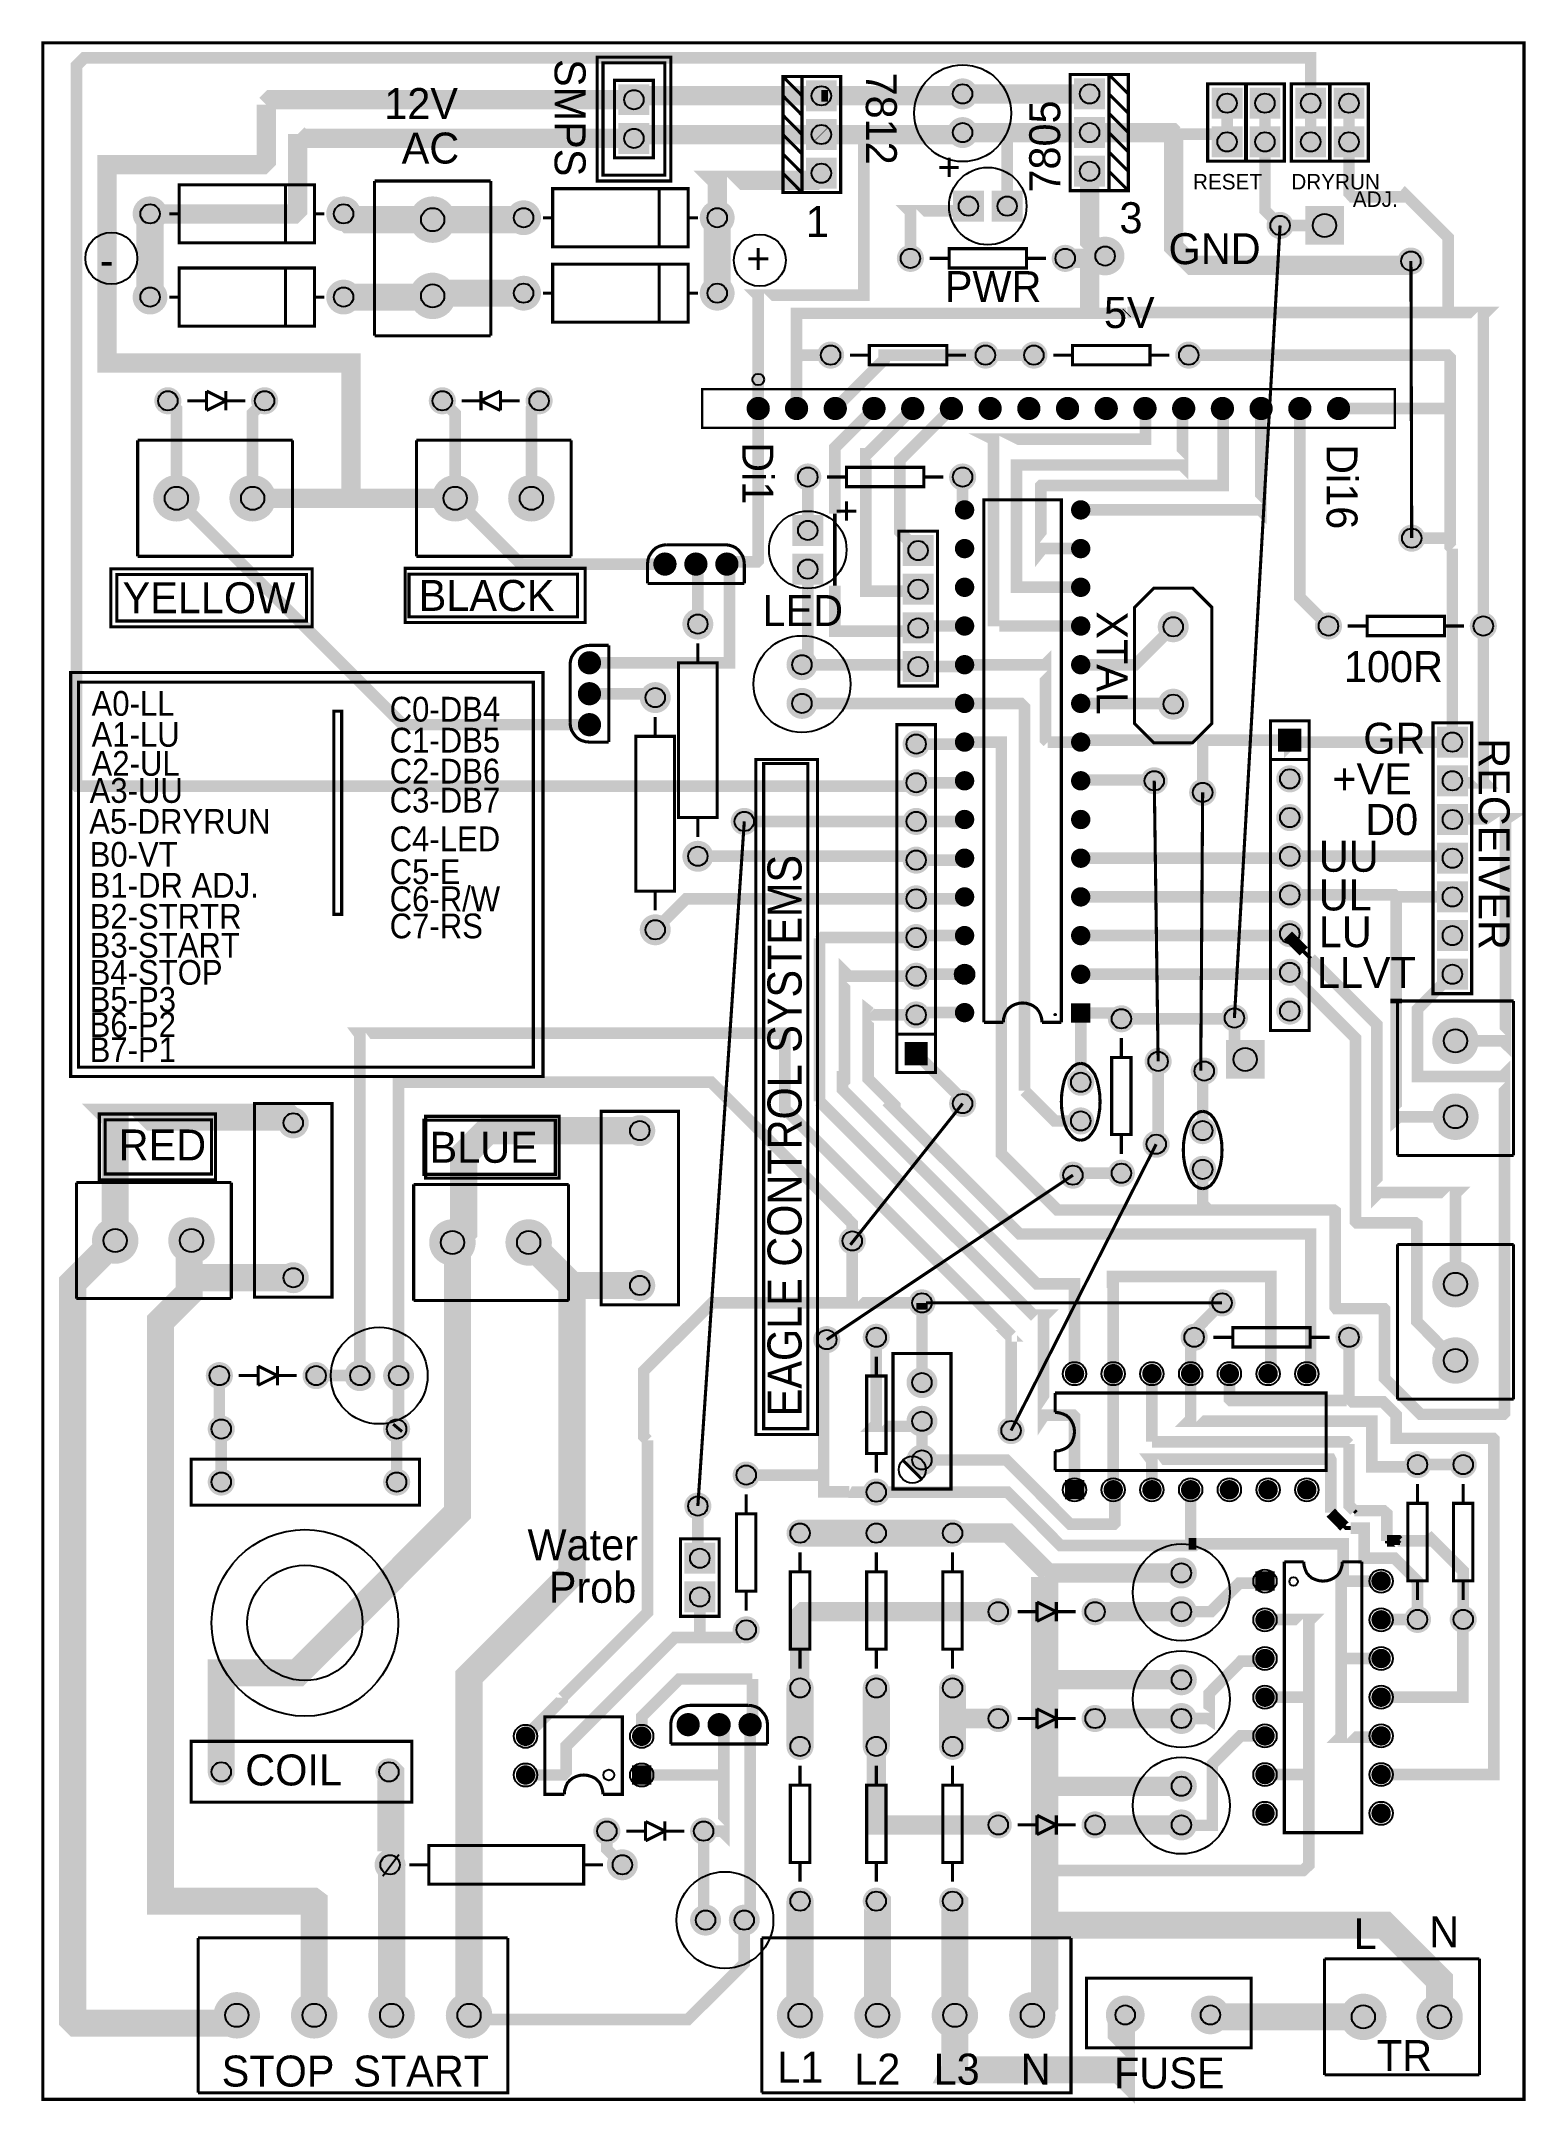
# Model space of a CAD drawing. Extents: x -1.92 to 1.92, y -2.67 to 2.66.
import ezdxf

# ---------------------------------------------------------------- set-up
doc = ezdxf.new("R2010")
doc.units = 0
doc.layers.get('0').update_dxf_attribs({"linetype": 'CONTINUOUS'})

msp = doc.modelspace()

# ---------------------------------------------------------------- texts
at = {"layer": '12632256'}
for s, rotation, p in [('SMPS', -90, (-0.591, 2.615)), ('7812', -90, (0.213, 2.58)), ('7805', 90, (0.715, 2.27)), ('Di1', -90, (-0.106, 1.625)), ('Di16', -90, (1.403, 1.62)), ('XTAL', -90, (0.809, 1.188)), ('RECEIVER', -90, (1.796, 0.86))]:
    msp.add_text(s, height=0.08, rotation=rotation, dxfattribs=at).set_placement(p)
for s, height, p in [('12V', 0.08, (-1.031, 2.46)), ('AC', 0.08, (-0.986, 2.345)), ('RESET', 0.04, (1.058, 2.278)), ('DRYRUN', 0.04, (1.312, 2.278)), ('3', 0.08, (0.868, 2.165)), ('ADJ.', 0.04, (1.471, 2.233)), ('1', 0.08, (0.058, 2.155)), ('GND', 0.08, (0.995, 2.085)), ('-', 0.08, (-1.766, 2.055)), ('+', 0.08, (-0.096, 2.06)), ('PWR', 0.08, (0.417, 1.987)), ('5V', 0.08, (0.828, 1.92)), ('YELLOW', 0.08, (-1.707, 1.183)), ('BLACK', 0.08, (-0.942, 1.189)), ('LED', 0.08, (-0.054, 1.15)), ('100R', 0.08, (1.448, 1.005)), ('GR', 0.08, (1.498, 0.82)), ('+VE', 0.08, (1.418, 0.715)), ('D0', 0.08, (1.503, 0.61)), ('UU', 0.08, (1.383, 0.515)), ('UL', 0.08, (1.383, 0.415)), ('LU', 0.08, (1.383, 0.32)), ('LLVT', 0.08, (1.378, 0.215)), ('RED', 0.08, (-1.717, -0.231)), ('BLUE', 0.08, (-0.914, -0.237)), ('Water', 0.08, (-0.661, -1.264)), ('Prob', 0.08, (-0.606, -1.374)), ('COIL', 0.08, (-1.39, -1.846)), ('N', 0.08, (1.668, -2.264)), ('L', 0.08, (1.473, -2.269)), ('TR', 0.08, (1.533, -2.584)), ('STOP', 0.08, (-1.451, -2.624)), ('START', 0.08, (-1.111, -2.624)), ('L1', 0.08, (-0.016, -2.614)), ('L2', 0.08, (0.183, -2.619)), ('L3', 0.08, (0.388, -2.619)), ('N', 0.08, (0.613, -2.619)), ('FUSE', 0.08, (0.854, -2.629))]:
    msp.add_text(s, height=height, dxfattribs=at).set_placement(p)
at = {"layer": '12632256', "width": 0.9375}
for s, p in [('A0-LL', (-1.787, 0.918)), ('C0-DB4', (-1.017, 0.903)), ('A1-LU', (-1.787, 0.838)), ('C1-DB5', (-1.017, 0.823)), ('A2-UL', (-1.787, 0.763)), ('C2-DB6', (-1.017, 0.743)), ('A3-UU', (-1.792, 0.693)), ('C3-DB7', (-1.017, 0.668)), ('A5-DRYRUN', (-1.793, 0.613)), ('B0-VT', (-1.792, 0.528)), ('C4-LED', (-1.017, 0.568)), ('C5-E', (-1.017, 0.483)), ('B1-DR ADJ.', (-1.792, 0.448)), ('C6-R/W', (-1.017, 0.413)), ('B2-STRTR', (-1.792, 0.368)), ('C7-RS', (-1.017, 0.343)), ('B3-START', (-1.792, 0.293)), ('B4-STOP', (-1.792, 0.223)), ('B5-P3', (-1.792, 0.153)), ('B6-P2', (-1.792, 0.088)), ('B7-P1', (-1.792, 0.023))]:
    msp.add_text(s, height=0.064, dxfattribs=at).set_placement(p)
at = {"layer": '12632256', "width": 0.909091}
msp.add_text('EAGLE CONTROL SYSTEMS', height=0.088, rotation=90, dxfattribs=at).set_placement((0.047, -0.892))

# ---------------------------------------------------------------- blocks, each defined once
blk = doc.blocks.new('EPAD')
at = {"const_width": 0.5}
blk.add_lwpolyline([(-0.25, 0, 1), (0.25, 0, 1)], format="xyb", close=True, dxfattribs=at)
blk = doc.blocks.new('RPAD')
blk.add_trace([(-0.5, -0.5), (-0.5, 0.5), (0.5, -0.5), (0.5, 0.5)])

# ---------------------------------------------------------------- linework, layer by layer
for points, const_width in [([(-1.913, -2.657), (1.913, -2.657), (1.913, 2.657), (-1.913, 2.657), (-1.913, -2.657)], 0.008), ([(1.362, 2.501), (1.362, 2.618), (-1.806, 2.618), (-1.826, 2.598), (-1.826, 0.739), (-1.824, 0.736), (0.334, 0.736), (0.343, 0.745)], 0.03), ([(-0.481, 2.3), (-0.291, 2.3), (-0.291, 2.62), (-0.481, 2.62), (-0.481, 2.3)], 0.008), ([(-0.466, 2.315), (-0.306, 2.315), (-0.306, 2.605), (-0.466, 2.605), (-0.466, 2.315)], 0.008), ([(-0.436, 2.36), (-0.336, 2.36), (-0.336, 2.56), (-0.436, 2.56), (-0.436, 2.36)], 0.008), ([(0.048, 2.27), (0.148, 2.27), (0.148, 2.57), (0.048, 2.57), (0.048, 2.27), (-0.001, 2.27), (-0.001, 2.57), (0.048, 2.57)], 0.008), ([(0.048, 2.52), (-0.001, 2.57)], 0.008), ([(0.741, 2.275), (0.841, 2.275), (0.841, 2.575), (0.741, 2.575), (0.741, 2.275)], 0.008), ([(0.841, 2.575), (0.891, 2.575), (0.891, 2.275), (0.841, 2.275)], 0.008), ([(0.841, 2.575), (0.891, 2.525)], 0.008), ([(-1.491, 2.342), (-1.346, 2.342), (-1.336, 2.352), (-1.336, 2.497)], 0.05), ([(0.098, 2.52), (-0.376, 2.52), (-0.386, 2.51), (-1.323, 2.51), (-1.336, 2.497)], 0.05), ([(0.048, 2.47), (-0.001, 2.52)], 0.008), ([(0.098, 2.52), (0.115, 2.52)], 0.03), ([(0.115, 2.52), (0.458, 2.52), (0.463, 2.525)], 0.05), ([(0.463, 2.525), (0.791, 2.525)], 0.05), ([(0.841, 2.525), (0.891, 2.475)], 0.008), ([(1.096, 2.351), (1.196, 2.351), (1.196, 2.551), (1.096, 2.551), (1.096, 2.351)], 0.008), ([(1.146, 2.501), (1.146, 2.401)], 0.03), ([(1.194, 2.351), (1.294, 2.351), (1.294, 2.551), (1.194, 2.551), (1.194, 2.351)], 0.008), ([(1.244, 2.501), (1.244, 2.401)], 0.03), ([(1.312, 2.351), (1.412, 2.351), (1.412, 2.551), (1.312, 2.551), (1.312, 2.351)], 0.008), ([(1.362, 2.501), (1.362, 2.401)], 0.03), ([(1.411, 2.351), (1.511, 2.351), (1.511, 2.551), (1.411, 2.551), (1.411, 2.351)], 0.008), ([(1.461, 2.501), (1.461, 2.401), (1.461, 2.269), (1.47, 2.259), (1.601, 2.259), (1.606, 2.265), (1.717, 2.154), (1.717, 1.96)], 0.03), ([(0.048, 2.42), (-0.001, 2.47)], 0.008), ([(0.841, 2.475), (0.891, 2.425)], 0.008), ([(-1.636, 2.215), (-1.264, 2.215), (-1.255, 2.224), (-1.255, 2.421)], 0.05), ([(0.098, 2.42), (-0.376, 2.42), (-0.386, 2.41), (-1.244, 2.41), (-1.255, 2.421)], 0.05), ([(-0.065, 1.712), (-0.065, 2.004), (-0.066, 2.005), (0.208, 2.005), (0.208, 2.413), (0.215, 2.42)], 0.03), ([(0.048, 2.37), (-0.001, 2.42)], 0.008), ([(0.097, 2.421), (0.098, 2.42)], 0.05), ([(0.098, 2.42), (0.215, 2.42), (0.458, 2.42), (0.463, 2.425)], 0.05), ([(0.463, 2.425), (0.57, 2.425)], 0.05), ([(0.57, 2.425), (0.791, 2.425)], 0.05), ([(0.578, 2.235), (0.578, 2.416), (0.57, 2.425)], 0.03), ([(0.791, 2.425), (1.004, 2.425), (1.008, 2.421)], 0.05), ([(0.841, 2.425), (0.891, 2.375)], 0.008), ([(1.008, 2.421), (1.008, 2.13), (1.056, 2.082), (1.61, 2.082), (1.621, 2.093)], 0.05), ([(1.008, 2.421), (1.126, 2.421), (1.146, 2.401)], 0.03), ([(1.244, 2.401), (1.244, 2.224), (1.283, 2.185)], 0.03), ([(-1.491, 2.342), (-1.747, 2.342), (-1.747, 1.83), (-1.117, 1.83), (-1.117, 1.48)], 0.05), ([(-0.171, 2.205), (-0.171, 2.301), (-0.172, 2.302), (0.081, 2.302), (0.098, 2.32)], 0.05), ([(0.048, 2.32), (-0.001, 2.37)], 0.008), ([(0.428, 2.36), (0.428, 2.31)], 0.008), ([(0.791, 2.325), (0.791, 2.145), (0.831, 2.106)], 0.05), ([(0.841, 2.375), (0.891, 2.325)], 0.008), ([(-1.561, 2.14), (-1.211, 2.14), (-1.211, 2.29), (-1.561, 2.29), (-1.561, 2.14)], 0.008), ([(-1.286, 2.29), (-1.286, 2.14)], 0.008), ([(-1.056, 2.3), (-0.756, 2.3)], 0.008), ([(-1.056, 2.3), (-1.056, 1.9)], 0.008), ([(-0.756, 2.3), (-0.756, 1.9)], 0.008), ([(0.048, 2.27), (-0.001, 2.32)], 0.008), ([(0.403, 2.335), (0.453, 2.335)], 0.008), ([(0.841, 2.325), (0.891, 2.275)], 0.008), ([(-1.636, 2.215), (-1.636, 2)], 0.07), ([(-0.906, 2.2), (-1.121, 2.2), (-1.136, 2.215)], 0.07), ([(-0.906, 2.2), (-0.676, 2.2), (-0.671, 2.205)], 0.07), ([(-0.596, 2.13), (-0.246, 2.13), (-0.246, 2.28), (-0.596, 2.28), (-0.596, 2.13)], 0.008), ([(-0.321, 2.28), (-0.321, 2.13)], 0.008), ([(-0.171, 2.205), (-0.171, 2.01)], 0.07), ([(0.328, 2.1), (0.328, 2.221), (0.326, 2.223), (0.466, 2.223), (0.478, 2.235)], 0.03), ([(-1.586, 2.215), (-1.561, 2.215)], 0.008), ([(-1.186, 2.215), (-1.211, 2.215)], 0.008), ([(-0.621, 2.205), (-0.596, 2.205)], 0.008), ([(-0.221, 2.205), (-0.246, 2.205)], 0.008), ([(1.283, 2.185), (1.165, 0.137)], 0.008), ([(1.283, 2.185), (1.398, 2.185), (1.398, 2.185)], 0.03), ([(-1.561, 1.925), (-1.211, 1.925), (-1.211, 2.075), (-1.561, 2.075), (-1.561, 1.925)], 0.008), ([(-1.286, 2.075), (-1.286, 1.925)], 0.008), ([(-0.596, 1.935), (-0.246, 1.935), (-0.246, 2.085), (-0.596, 2.085), (-0.596, 1.935)], 0.008), ([(-0.321, 2.085), (-0.321, 1.935)], 0.008), ([(0.378, 2.1), (0.428, 2.1)], 0.008), ([(0.428, 2.075), (0.628, 2.075), (0.628, 2.125), (0.428, 2.125), (0.428, 2.075)], 0.008), ([(0.628, 2.1), (0.678, 2.1)], 0.008), ([(0.728, 2.1), (0.783, 2.1), (0.825, 2.1), (0.831, 2.106)], 0.05), ([(0.791, 1.958), (0.791, 2.092), (0.783, 2.1)], 0.05), ([(1.621, 2.093), (1.623, 1.377)], 0.008), ([(-1.136, 2), (-0.909, 2), (-0.906, 2.003)], 0.07), ([(-0.671, 2.01), (-0.899, 2.01), (-0.906, 2.003)], 0.07), ([(-1.586, 2), (-1.561, 2)], 0.008), ([(-1.186, 2), (-1.211, 2)], 0.008), ([(-0.621, 2.01), (-0.596, 2.01)], 0.008), ([(-0.221, 2.01), (-0.246, 2.01)], 0.008), ([(0.034, 1.853), (0.034, 1.957), (0.034, 1.958), (0.791, 1.958), (0.886, 1.958)], 0.03), ([(0.888, 1.96), (0.886, 1.958)], 0.03), ([(1.808, 1.15), (1.808, 1.955), (1.813, 1.96), (1.717, 1.96), (0.888, 1.96)], 0.03), ([(-0.756, 1.9), (-1.056, 1.9)], 0.008), ([(0.034, 1.712), (0.034, 1.84), (0.034, 1.84), (0.034, 1.853)], 0.03), ([(0.222, 1.825), (0.422, 1.825), (0.422, 1.875), (0.222, 1.875), (0.222, 1.825)], 0.008), ([(0.747, 1.825), (0.947, 1.825), (0.947, 1.875), (0.747, 1.875), (0.747, 1.825)], 0.008), ([(0.122, 1.85), (0.044, 1.85), (0.034, 1.84)], 0.03), ([(0.134, 1.712), (0.26, 1.838), (0.26, 1.85), (0.522, 1.85)], 0.03), ([(0.222, 1.85), (0.172, 1.85)], 0.008), ([(0.472, 1.85), (0.422, 1.85)], 0.008), ([(0.522, 1.85), (0.647, 1.85), (0.649, 1.85), (0.666, 1.832)], 0.03), ([(0.747, 1.85), (0.697, 1.85)], 0.008), ([(0.997, 1.85), (0.947, 1.85)], 0.008), ([(1.047, 1.85), (1.715, 1.85), (1.722, 1.843), (1.722, 1.703)], 0.03), ([(-1.49, 1.757), (-1.49, 1.707)], 0.008), ([(-1.49, 1.757), (-1.44, 1.732)], 0.008), ([(-1.44, 1.757), (-1.44, 1.707)], 0.008), ([(-0.731, 1.757), (-0.781, 1.732)], 0.008), ([(-0.781, 1.707), (-0.781, 1.757)], 0.008), ([(-0.731, 1.707), (-0.731, 1.757)], 0.008), ([(-0.21, 1.662), (1.579, 1.662), (1.579, 1.762), (-0.21, 1.762), (-0.21, 1.662)], 0.006), ([(-1.568, 1.48), (-1.568, 1.711), (-1.59, 1.732)], 0.03), ([(-1.54, 1.732), (-1.49, 1.732)], 0.008), ([(-1.49, 1.707), (-1.44, 1.732)], 0.008), ([(-1.44, 1.732), (-1.39, 1.732)], 0.008), ([(-1.371, 1.48), (-1.371, 1.7), (-1.34, 1.732)], 0.03), ([(-0.848, 1.48), (-0.848, 1.699), (-0.881, 1.732)], 0.03), ([(-0.781, 1.732), (-0.831, 1.732)], 0.008), ([(-0.731, 1.707), (-0.781, 1.732)], 0.008), ([(-0.681, 1.732), (-0.731, 1.732)], 0.008), ([(-0.651, 1.48), (-0.651, 1.711), (-0.631, 1.732)], 0.03), ([(-0.065, 1.712), (-0.065, 1.319), (-0.068, 1.316), (-0.14, 1.316), (-0.146, 1.31)], 0.03), ([(0.234, 1.712), (0.133, 1.611), (0.133, 1.44)], 0.03), ([(0.334, 1.712), (0.217, 1.595), (0.213, 1.595), (0.213, 1.24), (0.343, 1.24), (0.348, 1.245)], 0.03), ([(0.434, 1.712), (0.301, 1.579), (0.301, 1.393), (0.348, 1.345)], 0.03), ([(0.768, 1.15), (0.543, 1.15), (0.543, 1.149), (0.543, 1.632), (0.541, 1.633), (0.935, 1.633), (0.935, 1.711), (0.934, 1.712)], 0.03), ([(0.768, 1.25), (0.603, 1.25), (0.602, 1.25), (0.602, 1.566), (1.03, 1.566), (1.031, 1.565), (1.031, 1.709), (1.034, 1.712)], 0.03), ([(0.768, 1.35), (0.669, 1.35), (0.665, 1.345), (0.665, 1.512), (0.666, 1.513), (1.136, 1.513), (1.136, 1.71), (1.134, 1.712)], 0.03), ([(0.768, 1.45), (1.232, 1.45), (1.233, 1.449), (1.233, 1.711), (1.234, 1.712)], 0.03), ([(1.334, 1.712), (1.334, 1.224), (1.408, 1.15)], 0.03), ([(1.434, 1.712), (1.713, 1.712), (1.722, 1.703)], 0.03), ([(1.722, 1.703), (1.722, 1.377), (1.722, 1.356), (1.728, 1.35)], 0.03), ([(-1.668, 1.33), (-1.668, 1.63)], 0.008), ([(-1.668, 1.63), (-1.268, 1.63)], 0.008), ([(-1.268, 1.63), (-1.268, 1.33)], 0.008), ([(-0.948, 1.33), (-0.948, 1.63)], 0.008), ([(-0.948, 1.63), (-0.548, 1.63)], 0.008), ([(-0.548, 1.63), (-0.548, 1.33)], 0.008), ([(0.063, 1.397), (0.063, 1.535)], 0.03), ([(0.163, 1.51), (0.363, 1.51), (0.363, 1.56), (0.163, 1.56), (0.163, 1.51)], 0.008), ([(0.463, 1.535), (0.463, 1.455), (0.468, 1.45)], 0.03), ([(-0.501, 0.895), (-0.983, 0.895), (-1.568, 1.48)], 0.03), ([(-1.371, 1.48), (-1.117, 1.48), (-0.848, 1.48)], 0.05), ([(-0.306, 1.31), (-0.678, 1.31), (-0.848, 1.48)], 0.03), ([(0.113, 1.535), (0.163, 1.535)], 0.008), ([(0.363, 1.535), (0.413, 1.535)], 0.008), ([(0.133, 1.44), (0.133, 1.254)], 0.01), ([(0.188, 1.447), (0.138, 1.447)], 0.008), ([(0.163, 1.472), (0.163, 1.422)], 0.008), ([(0.718, 0.126), (0.718, 1.476), (0.518, 1.476), (0.518, 0.126)], 0.008), ([(0.298, 0.995), (0.398, 0.995), (0.398, 1.395), (0.298, 1.395), (0.298, 0.995)], 0.008), ([(1.623, 1.377), (1.722, 1.377)], 0.03), ([(-1.668, 1.33), (-1.268, 1.33)], 0.008), ([(-0.948, 1.33), (-0.548, 1.33)], 0.008), ([(-0.351, 1.31), (-0.35, 1.32), (-0.347, 1.33), (-0.342, 1.338), (-0.336, 1.346), (-0.329, 1.352), (-0.321, 1.356), (-0.311, 1.359), (-0.301, 1.36)], 0.008), ([(-0.301, 1.36), (-0.151, 1.36)], 0.008), ([(-0.101, 1.26), (-0.101, 1.31), (-0.102, 1.32), (-0.105, 1.33), (-0.11, 1.338), (-0.116, 1.346), (-0.123, 1.352), (-0.131, 1.356), (-0.141, 1.359), (-0.151, 1.36)], 0.008), ([(1.728, 0.85), (1.728, 1.35)], 0.03), ([(-1.737, 1.148), (-1.217, 1.148), (-1.217, 1.298), (-1.737, 1.298), (-1.737, 1.148)], 0.008), ([(-1.722, 1.163), (-1.232, 1.163), (-1.232, 1.283), (-1.722, 1.283), (-1.722, 1.163)], 0.008), ([(-0.977, 1.159), (-0.512, 1.159), (-0.512, 1.299), (-0.977, 1.299), (-0.977, 1.159)], 0.008), ([(-0.967, 1.174), (-0.532, 1.174), (-0.532, 1.284), (-0.967, 1.284), (-0.967, 1.174)], 0.008), ([(-0.501, 1.055), (-0.14, 1.055), (-0.139, 1.055), (-0.139, 1.304), (-0.146, 1.31)], 0.03), ([(-0.351, 1.26), (-0.351, 1.31)], 0.008), ([(-0.221, 1.155), (-0.221, 1.305), (-0.226, 1.31)], 0.03), ([(0.063, 1.297), (0.063, 1.065), (0.048, 1.05), (0.343, 1.05), (0.348, 1.045), (0.463, 1.045), (0.468, 1.05)], 0.03), ([(-0.101, 1.26), (-0.351, 1.26)], 0.008), ([(0.133, 1.254), (0.133, 1.137), (0.34, 1.137), (0.348, 1.145)], 0.03), ([(1.107, 1.198), (1.107, 0.898), (1.057, 0.848), (0.957, 0.848), (0.907, 0.898), (0.907, 1.198), (0.957, 1.248), (1.057, 1.248), (1.107, 1.198)], 0.008), ([(1.508, 1.125), (1.708, 1.125), (1.708, 1.175), (1.508, 1.175), (1.508, 1.125)], 0.008), ([(0.468, 1.15), (0.353, 1.15), (0.348, 1.145)], 0.03), ([(0.768, 1.05), (0.909, 1.05), (1.007, 1.148)], 0.03), ([(1.458, 1.15), (1.508, 1.15)], 0.008), ([(1.708, 1.15), (1.758, 1.15)], 0.008), ([(1.808, 1.15), (1.808, 0.748), (1.811, 0.745), (1.733, 0.745), (1.728, 0.75)], 0.03), ([(-0.451, 1.1), (-0.501, 1.1), (-0.511, 1.099), (-0.521, 1.096), (-0.529, 1.092), (-0.536, 1.086), (-0.542, 1.078), (-0.547, 1.07), (-0.55, 1.06), (-0.551, 1.05)], 0.008), ([(-0.451, 1.1), (-0.451, 0.85)], 0.008), ([(-0.221, 1.055), (-0.221, 1.105)], 0.008), ([(0.468, 1.05), (0.676, 1.05), (0.677, 1.051), (0.677, 0.856), (0.683, 0.85)], 0.03), ([(-1.841, -0.014), (-0.621, -0.014), (-0.621, 1.03), (-1.841, 1.03), (-1.841, -0.014)], 0.008), ([(-0.551, 0.9), (-0.551, 1.05)], 0.008), ([(-0.271, 0.655), (-0.171, 0.655), (-0.171, 1.055), (-0.271, 1.055), (-0.271, 0.655)], 0.008), ([(-1.821, 0.01), (-0.646, 0.01), (-0.646, 1.005), (-1.821, 1.005), (-1.821, 0.01)], 0.008), ([(-0.501, 0.975), (-0.341, 0.975), (-0.331, 0.965)], 0.03), ([(0.468, 0.95), (0.048, 0.95)], 0.03), ([(0.468, 0.95), (0.613, 0.95), (0.623, 0.94), (0.623, -0.051)], 0.03), ([(0.768, 0.95), (1.006, 0.95), (1.007, 0.948)], 0.03), ([(-1.161, 0.405), (-1.141, 0.405), (-1.141, 0.93), (-1.161, 0.93), (-1.161, 0.405)], 0.008), ([(-0.331, 0.865), (-0.331, 0.915)], 0.008), ([(1.258, 0.105), (1.358, 0.105), (1.358, 0.905), (1.258, 0.905), (1.258, 0.105)], 0.008), ([(-0.501, 0.85), (-0.511, 0.851), (-0.521, 0.854), (-0.529, 0.858), (-0.536, 0.864), (-0.542, 0.872), (-0.547, 0.88), (-0.55, 0.89), (-0.551, 0.9)], 0.008), ([(-0.451, 0.85), (-0.501, 0.85)], 0.008), ([(-0.381, 0.465), (-0.281, 0.465), (-0.281, 0.865), (-0.381, 0.865), (-0.381, 0.465)], 0.008), ([(0.293, -0.004), (0.393, -0.004), (0.393, 0.895), (0.293, 0.895), (0.293, -0.004)], 0.008), ([(0.343, 0.845), (0.463, 0.845), (0.468, 0.85)], 0.03), ([(0.468, 0.85), (0.563, 0.85), (0.563, -0.214), (0.708, -0.359), (1.098, -0.359), (1.195, -0.359)], 0.03), ([(0.768, 0.85), (0.683, 0.85)], 0.03), ([(1.083, 0.72), (1.083, 0.85), (1.088, 0.855), (0.773, 0.855), (0.768, 0.85)], 0.03), ([(1.308, 0.855), (1.193, 0.855), (1.088, 0.855)], 0.03), ([(1.308, 0.855), (1.308, 0.845), (1.313, 0.85), (1.728, 0.85)], 0.03), ([(1.678, 0.2), (1.778, 0.2), (1.778, 0.9), (1.678, 0.9), (1.678, 0.2)], 0.008), ([(-0.071, -0.939), (0.088, -0.939), (0.088, 0.805), (-0.071, 0.805), (-0.071, -0.939)], 0.008), ([(1.358, 0.805), (1.258, 0.805)], 0.008), ([(-0.051, -0.924), (0.063, -0.924), (0.063, 0.795), (-0.051, 0.795), (-0.051, -0.924)], 0.008), ([(0.343, 0.745), (0.463, 0.745), (0.468, 0.75)], 0.03), ([(0.768, 0.75), (0.768, 0.752), (0.956, 0.752), (0.958, 0.75)], 0.03), ([(0.958, 0.75), (0.968, 0.025)], 0.008), ([(1.078, 0.001), (1.083, 0.72)], 0.008), ([(-0.221, 0.605), (-0.221, 0.655)], 0.008), ([(-0.101, 0.645), (-0.221, -1.124)], 0.008), ([(-0.101, 0.645), (0.343, 0.645)], 0.03), ([(0.343, 0.645), (0.463, 0.645), (0.468, 0.65)], 0.03), ([(1.736, 0.078), (1.859, 0.078), (1.865, 0.072), (1.865, 0.65), (1.868, 0.652), (1.73, 0.652), (1.728, 0.65)], 0.03), ([(-0.221, 0.555), (0.333, 0.555), (0.343, 0.545)], 0.03), ([(0.343, 0.545), (0.463, 0.545), (0.468, 0.55)], 0.03), ([(0.768, 0.55), (1.303, 0.55), (1.308, 0.555)], 0.03), ([(1.308, 0.555), (1.723, 0.555), (1.728, 0.55)], 0.03), ([(0.343, 0.445), (-0.251, 0.445), (-0.331, 0.365)], 0.03), ([(-0.331, 0.415), (-0.331, 0.465)], 0.008), ([(0.343, 0.445), (0.463, 0.445), (0.468, 0.45)], 0.03), ([(0.768, 0.45), (1.303, 0.45), (1.308, 0.455)], 0.03), ([(1.308, 0.455), (1.578, 0.455), (1.583, 0.45)], 0.03), ([(1.583, 0.187), (1.583, 0.45)], 0.03), ([(1.728, 0.45), (1.583, 0.45)], 0.03), ([(0.468, 0.35), (0.348, 0.35), (0.343, 0.345), (0.101, 0.345), (0.093, 0.337)], 0.03), ([(0.093, -0.078), (0.093, 0.337), (0.093, 0.343)], 0.03), ([(0.768, 0.35), (1.303, 0.35), (1.308, 0.355)], 0.03), ([(1.344, 0.309), (1.303, 0.35)], 0.03), ([(0.164, 0.25), (0.158, 0.256), (0.158, -0.025), (0.153, -0.029)], 0.03), ([(0.768, 0.25), (1.303, 0.25), (1.308, 0.255)], 0.03), ([(1.736, -0.748), (1.636, -0.647), (1.636, -0.395), (1.632, -0.392), (1.481, -0.392), (1.478, -0.389), (1.478, 0.085), (1.308, 0.255)], 0.03), ([(1.362, 0.291), (1.344, 0.309)], 0.01), ([(1.736, -0.551), (1.736, -0.316), (1.738, -0.314), (1.538, -0.314), (1.533, -0.319), (1.533, 0.12), (1.362, 0.291)], 0.03), ([(0.468, 0.25), (0.348, 0.25), (0.343, 0.245), (0.169, 0.245), (0.164, 0.25)], 0.03), ([(1.728, 0.25), (1.638, 0.16), (1.638, -0.014), (1.858, -0.014), (1.863, -0.009), (1.863, -0.884), (1.86, -0.887), (1.646, -0.887), (1.553, -0.794), (1.553, -0.794), (1.553, -0.616), (1.551, -0.614), (1.428, -0.614), (1.425, -0.61), (1.425, -0.362), (1.421, -0.359), (1.195, -0.359)], 0.03), ([(0.224, 0.151), (0.219, 0.155), (0.219, -0.02), (0.228, -0.029), (0.288, -0.089), (0.288, -0.099)], 0.03), ([(0.468, 0.151), (0.349, 0.151), (0.343, 0.145), (0.23, 0.145), (0.224, 0.151)], 0.03), ([(0.568, 0.126), (0.569, 0.136), (0.572, 0.146), (0.576, 0.154), (0.582, 0.162), (0.59, 0.168), (0.598, 0.172), (0.608, 0.175), (0.618, 0.176)], 0.008), ([(0.668, 0.126), (0.667, 0.136), (0.664, 0.146), (0.66, 0.154), (0.654, 0.162), (0.646, 0.168), (0.638, 0.172), (0.628, 0.175), (0.618, 0.176)], 0.008), ([(0.768, 0.15), (0.858, 0.15), (0.873, 0.135)], 0.03), ([(0.768, -0.029), (0.768, 0.15)], 0.03), ([(1.583, 0.175), (1.583, 0.187)], 0.03), ([(1.736, -0.118), (1.59, -0.118), (1.583, -0.124), (1.583, 0.175)], 0.03), ([(1.586, 0.181), (1.886, 0.181)], 0.008), ([(1.586, -0.218), (1.586, 0.181)], 0.008), ([(1.886, -0.218), (1.886, 0.181)], 0.008), ([(-1.094, -0.787), (-1.094, 0.094), (-1.097, 0.098), (0.004, 0.098), (0.004, -0.098), (0.59, -0.684)], 0.03), ([(0.518, 0.126), (0.568, 0.126)], 0.008), ([(0.718, 0.126), (0.668, 0.126)], 0.008), ([(0.873, 0.135), (1.163, 0.135), (1.165, 0.137)], 0.03), ([(1.165, 0.137), (1.165, 0.058), (1.193, 0.03)], 0.03), ([(0.293, 0.095), (0.393, 0.095)], 0.008), ([(0.343, 0.045), (0.463, -0.074), (0.463, -0.084)], 0.03), ([(0.873, 0.035), (0.873, 0.085)], 0.008), ([(0.752, -0.782), (0.752, -0.55), (0.752, -0.55), (0.655, -0.55), (0.153, -0.048), (0.153, -0.029), (0.153, 0)], 0.03), ([(0.768, 0.02), (0.758, 0.018), (0.748, 0.012), (0.74, 0.003), (0.732, -0.008), (0.726, -0.023), (0.722, -0.04), (0.719, -0.059), (0.718, -0.079)], 0.008), ([(0.768, 0.02), (0.778, 0.018), (0.788, 0.012), (0.796, 0.003), (0.804, -0.008), (0.81, -0.023), (0.814, -0.04), (0.817, -0.059), (0.818, -0.079)], 0.008), ([(0.848, -0.164), (0.898, -0.164), (0.898, 0.035), (0.848, 0.035), (0.848, -0.164)], 0.008), ([(0.968, 0.025), (0.968, -0.184), (0.963, -0.189)], 0.03), ([(1.083, -0.154), (1.083, -0.003), (1.087, 0)], 0.03), ([(-0.994, -0.787), (-0.994, -0.029), (-0.186, -0.029), (0.178, -0.394), (0.178, -0.439)], 0.03), ([(0.768, -0.129), (0.701, -0.129), (0.627, -0.055), (0.623, -0.051)], 0.03), ([(-1.726, -0.438), (-1.726, -0.121), (-1.728, -0.119), (-1.281, -0.119), (-1.266, -0.134)], 0.07), ([(-1.366, -0.584), (-1.166, -0.584), (-1.166, -0.084), (-1.366, -0.084), (-1.366, -0.584)], 0.008), ([(-0.471, -0.604), (-0.271, -0.604), (-0.271, -0.104), (-0.471, -0.104), (-0.471, -0.604)], 0.008), ([(0.752, -1.082), (0.752, -0.893), (0.748, -0.889), (0.674, -0.889), (0.672, -0.892), (0.672, -0.634), (0.675, -0.631), (0.646, -0.631), (0.093, -0.078)], 0.03), ([(0.463, -0.084), (0.173, -0.449)], 0.008), ([(0.267, -0.078), (0.288, -0.099), (0.61, -0.421), (1.362, -0.421), (1.362, -0.772), (1.352, -0.782)], 0.03), ([(0.288, -0.099), (0.288, -0.099)], 0.03), ([(0.768, -0.179), (0.758, -0.177), (0.748, -0.171), (0.74, -0.162), (0.732, -0.15), (0.726, -0.135), (0.722, -0.118), (0.719, -0.099), (0.718, -0.079)], 0.008), ([(0.768, -0.179), (0.778, -0.177), (0.788, -0.171), (0.796, -0.162), (0.804, -0.15), (0.81, -0.135), (0.814, -0.118), (0.817, -0.099), (0.818, -0.079)], 0.008), ([(1.083, -0.104), (1.073, -0.106), (1.063, -0.112), (1.055, -0.121), (1.048, -0.133), (1.042, -0.148), (1.037, -0.165), (1.034, -0.184), (1.033, -0.204)], 0.008), ([(1.083, -0.104), (1.093, -0.106), (1.103, -0.112), (1.111, -0.121), (1.118, -0.133), (1.124, -0.148), (1.129, -0.165), (1.132, -0.184), (1.133, -0.204)], 0.008), ([(-1.767, -0.281), (-1.467, -0.281), (-1.467, -0.111), (-1.767, -0.111), (-1.767, -0.281)], 0.008), ([(-1.752, -0.266), (-1.477, -0.266), (-1.477, -0.126), (-1.752, -0.126), (-1.752, -0.266)], 0.008), ([(-0.929, -0.267), (-0.589, -0.267), (-0.589, -0.127), (-0.929, -0.127), (-0.929, -0.267)], 0.008), ([(-0.924, -0.277), (-0.579, -0.277), (-0.579, -0.117), (-0.924, -0.117), (-0.924, -0.277)], 0.008), ([(-0.371, -0.154), (-0.764, -0.154), (-0.826, -0.217), (-0.826, -0.414), (-0.855, -0.443)], 0.07), ([(0.963, -0.189), (0.588, -0.929)], 0.008), ([(0.873, -0.214), (0.873, -0.164)], 0.008), ([(1.083, -0.304), (1.073, -0.302), (1.063, -0.296), (1.055, -0.287), (1.048, -0.275), (1.042, -0.26), (1.037, -0.243), (1.034, -0.224), (1.033, -0.204)], 0.008), ([(1.083, -0.304), (1.093, -0.302), (1.103, -0.296), (1.111, -0.287), (1.118, -0.275), (1.124, -0.26), (1.129, -0.243), (1.132, -0.224), (1.133, -0.204)], 0.008), ([(0.748, -0.269), (0.112, -0.694)], 0.008), ([(0.873, -0.264), (0.753, -0.264), (0.748, -0.269)], 0.03), ([(1.083, -0.254), (1.083, -0.344), (1.098, -0.359)], 0.03), ([(1.886, -0.218), (1.586, -0.218)], 0.008), ([(-1.826, -0.588), (-1.826, -0.288)], 0.008), ([(-1.826, -0.288), (-1.426, -0.288)], 0.008), ([(-1.426, -0.288), (-1.426, -0.588)], 0.008), ([(-0.955, -0.593), (-0.955, -0.293)], 0.008), ([(-0.955, -0.293), (-0.555, -0.293)], 0.008), ([(-0.555, -0.293), (-0.555, -0.593)], 0.008), ([(-1.726, -0.438), (-1.836, -0.548), (-1.836, -2.45), (-1.826, -2.46), (-1.432, -2.46), (-1.412, -2.44)], 0.07), ([(-1.212, -2.44), (-1.212, -2.148), (-1.216, -2.145), (-1.609, -2.145), (-1.609, -0.647), (-1.535, -0.573), (-1.535, -0.535), (-1.535, -0.444), (-1.529, -0.438)], 0.07), ([(-1.452, -1.811), (-1.452, -1.555), (-1.255, -1.555), (-0.842, -1.141), (-0.842, -0.456), (-0.855, -0.443)], 0.07), ([(-0.812, -2.44), (-0.812, -1.565), (-0.546, -1.299), (-0.546, -0.569), (-0.546, -0.555), (-0.658, -0.443)], 0.07), ([(0.178, -0.439), (0.178, -0.589), (0.168, -0.599), (0.358, -0.599)], 0.03), ([(1.586, -0.448), (1.886, -0.448)], 0.008), ([(1.586, -0.848), (1.586, -0.448)], 0.008), ([(1.886, -0.848), (1.886, -0.448)], 0.008), ([(-1.266, -0.534), (-1.534, -0.534), (-1.535, -0.535)], 0.07), ([(-0.371, -0.554), (-0.531, -0.554), (-0.546, -0.569)], 0.07), ([(0.852, -0.782), (0.852, -0.552), (0.85, -0.551), (0.85, -0.531), (1.258, -0.531), (1.259, -0.531), (1.259, -0.776), (1.252, -0.782)], 0.03), ([(-1.826, -0.588), (-1.426, -0.588)], 0.008), ([(0.168, -0.599), (-0.184, -0.599), (-0.361, -0.775), (-0.361, -0.944), (-0.351, -0.954)], 0.03), ([(0.358, -0.599), (0.358, -0.617)], 0.03), ([(0.358, -0.599), (0.358, -0.599)], 0.03), ([(1.061, -0.688), (1.061, -0.672), (1.133, -0.599)], 0.03), ([(-0.955, -0.593), (-0.555, -0.593)], 0.008), ([(0.358, -0.805), (0.358, -0.617)], 0.03), ([(1.133, -0.599), (0.368, -0.599)], 0.008), ([(0.104, -1.034), (0.104, -0.796), (0.104, -0.702), (0.112, -0.694)], 0.03), ([(0.24, -0.688), (0.24, -0.912), (0.234, -0.918), (0.346, -0.918), (0.358, -0.905), (0.358, -1.005)], 0.03), ([(0.588, -0.929), (0.588, -0.688), (0.584, -0.684), (0.59, -0.684)], 0.03), ([(1.052, -0.782), (1.052, -0.701), (1.048, -0.697), (1.056, -0.688), (1.061, -0.688)], 0.03), ([(1.161, -0.688), (1.111, -0.688)], 0.008), ([(1.161, -0.713), (1.361, -0.713), (1.361, -0.663), (1.161, -0.663), (1.161, -0.713)], 0.008), ([(1.411, -0.688), (1.361, -0.688)], 0.008), ([(1.461, -0.688), (1.461, -0.846), (1.455, -0.851)], 0.03), ([(0.24, -0.738), (0.24, -0.788)], 0.008), ([(0.283, -1.08), (0.433, -1.08), (0.433, -0.73), (0.283, -0.73), (0.283, -1.08)], 0.008), ([(-1.457, -0.787), (-1.457, -0.92), (-1.452, -0.925)], 0.03), ([(-1.407, -0.787), (-1.357, -0.787)], 0.008), ([(-1.357, -0.762), (-1.357, -0.812)], 0.008), ([(-1.357, -0.762), (-1.307, -0.787)], 0.008), ([(-1.357, -0.812), (-1.307, -0.787)], 0.008), ([(-1.307, -0.762), (-1.307, -0.812)], 0.008), ([(-1.307, -0.787), (-1.257, -0.787)], 0.008), ([(-1.207, -0.787), (-1.094, -0.787)], 0.03), ([(-0.994, -0.787), (-0.994, -0.919)], 0.03), ([(0.215, -0.988), (0.265, -0.988), (0.265, -0.788), (0.215, -0.788), (0.215, -0.988)], 0.008), ([(0.852, -0.782), (0.852, -1.082), (0.856, -1.086)], 0.03), ([(0.952, -0.782), (0.952, -0.958)], 0.03), ([(1.052, -0.782), (1.052, -0.9), (1.047, -0.905), (1.52, -0.905), (1.52, -1.023), (1.632, -1.023), (1.638, -1.017)], 0.03), ([(1.152, -0.782), (1.152, -0.847), (1.156, -0.851), (1.455, -0.851)], 0.03), ([(0.702, -0.882), (0.702, -0.832)], 0.008), ([(0.702, -1.032), (1.402, -1.032), (1.402, -0.832), (0.702, -0.832)], 0.008), ([(1.544, -1.818), (1.835, -1.818), (1.835, -0.951), (1.833, -0.949), (1.583, -0.949), (1.583, -0.889), (1.549, -0.855), (1.47, -0.855), (1.461, -0.846)], 0.03), ([(1.886, -0.848), (1.586, -0.848)], 0.008), ([(-0.999, -0.925), (-0.994, -0.919)], 0.03), ([(0.752, -0.932), (0.751, -0.922), (0.748, -0.912), (0.744, -0.904), (0.738, -0.896), (0.731, -0.89), (0.722, -0.886), (0.712, -0.883), (0.702, -0.882)], 0.008), ([(-1.452, -0.925), (-1.452, -1.062)], 0.03), ([(-0.999, -1.062), (-0.999, -0.925)], 0.03), ([(-0.571, -1.619), (-0.571, -1.619), (-0.351, -1.399), (-0.351, -0.954)], 0.03), ([(0.752, -0.932), (0.751, -0.942), (0.748, -0.952), (0.744, -0.961), (0.738, -0.968), (0.731, -0.974), (0.722, -0.978), (0.712, -0.981), (0.702, -0.982)], 0.008), ([(0.952, -0.958), (1.455, -0.958), (1.461, -0.964)], 0.03), ([(1.461, -0.964), (1.461, -1.122), (1.475, -1.136)], 0.03), ([(-1.53, -1.122), (-0.94, -1.122), (-0.94, -1.003), (-1.53, -1.003), (-1.53, -1.122)], 0.008), ([(0.24, -0.988), (0.24, -1.038)], 0.008), ([(0.358, -1.055), (0.308, -1.005)], 0.008), ([(0.358, -1.005), (0.576, -1.005), (0.741, -1.171), (0.853, -1.171), (0.856, -1.168), (0.856, -1.086)], 0.03), ([(0.702, -1.032), (0.702, -0.982)], 0.008), ([(0.952, -1.082), (0.952, -1.007), (0.949, -1.003), (1.413, -1.003), (1.414, -1.005), (1.414, -1.141)], 0.03), ([(1.638, -1.017), (1.756, -1.017)], 0.03), ([(-0.096, -1.044), (0.094, -1.044), (0.104, -1.034)], 0.03), ([(0.17, -1.087), (0.104, -1.087), (0.104, -1.034)], 0.03), ([(1.638, -1.117), (1.638, -1.067)], 0.008), ([(1.756, -1.117), (1.756, -1.067)], 0.008), ([(-0.221, -1.124), (-0.221, -1.254), (-0.216, -1.259)], 0.03), ([(-0.096, -1.144), (-0.096, -1.094)], 0.008), ([(0.24, -1.088), (0.172, -1.088), (0.17, -1.087)], 0.03), ([(0.24, -1.088), (0.579, -1.088), (0.716, -1.226), (1.062, -1.226), (1.067, -1.222)], 0.03), ([(1.052, -1.082), (1.052, -1.217), (1.047, -1.222)], 0.03), ([(1.613, -1.317), (1.663, -1.317), (1.663, -1.117), (1.613, -1.117), (1.613, -1.317)], 0.008), ([(1.731, -1.317), (1.781, -1.317), (1.781, -1.117), (1.731, -1.117), (1.731, -1.317)], 0.008), ([(-0.121, -1.344), (-0.071, -1.344), (-0.071, -1.144), (-0.121, -1.144), (-0.121, -1.344)], 0.008), ([(0.043, -1.194), (0.24, -1.194)], 0.07), ([(0.24, -1.194), (0.319, -1.194), (0.437, -1.194)], 0.07), ([(0.684, -1.297), (0.581, -1.194), (0.437, -1.194)], 0.05), ([(1.414, -1.141), (1.449, -1.177)], 0.03), ([(1.449, -1.177), (1.453, -1.181), (1.465, -1.181)], 0.01), ([(1.465, -1.181), (1.5, -1.181), (1.5, -1.259), (1.579, -1.259), (1.638, -1.318), (1.638, -1.417)], 0.03), ([(1.475, -1.136), (1.55, -1.136), (1.551, -1.137), (1.559, -1.144), (1.559, -1.214)], 0.03), ([(1.475, -1.136), (1.48, -1.141)], 0.01), ([(-0.266, -1.409), (-0.166, -1.409), (-0.166, -1.209), (-0.266, -1.209), (-0.266, -1.409)], 0.008), ([(1.047, -1.222), (1.067, -1.222)], 0.03), ([(1.067, -1.222), (1.446, -1.222), (1.446, -1.313), (1.441, -1.318)], 0.03), ([(1.559, -1.214), (1.587, -1.214), (1.588, -1.215)], 0.03), ([(1.559, -1.214), (1.559, -1.22)], 0.01), ([(1.559, -1.214), (1.565, -1.22)], 0.01), ([(1.559, -1.22), (1.565, -1.22)], 0.01), ([(1.565, -1.22), (1.593, -1.22)], 0.01), ([(1.587, -1.214), (1.667, -1.214), (1.673, -1.209), (1.756, -1.292), (1.756, -1.417)], 0.03), ([(1.588, -1.215), (1.593, -1.22)], 0.01), ([(0.043, -1.294), (0.043, -1.244)], 0.008), ([(0.24, -1.294), (0.24, -1.244)], 0.008), ([(0.437, -1.294), (0.437, -1.244)], 0.008), ([(0.675, -1.307), (0.675, -1.57)], 0.07), ([(1.028, -1.297), (0.684, -1.297), (0.675, -1.307)], 0.05), ([(1.294, -1.268), (1.344, -1.268)], 0.008), ([(1.294, -1.268), (1.294, -1.968), (1.494, -1.968), (1.494, -1.268)], 0.008), ([(1.394, -1.318), (1.384, -1.317), (1.374, -1.314), (1.365, -1.31), (1.358, -1.304), (1.352, -1.297), (1.348, -1.288), (1.345, -1.278), (1.344, -1.268)], 0.008), ([(1.394, -1.318), (1.404, -1.317), (1.414, -1.314), (1.422, -1.31), (1.43, -1.304), (1.436, -1.297), (1.44, -1.288), (1.443, -1.278), (1.444, -1.268)], 0.008), ([(1.444, -1.268), (1.494, -1.268)], 0.008), ([(0.018, -1.494), (0.068, -1.494), (0.068, -1.294), (0.018, -1.294), (0.018, -1.494)], 0.008), ([(0.215, -1.494), (0.265, -1.494), (0.265, -1.294), (0.215, -1.294), (0.215, -1.494)], 0.008), ([(0.412, -1.494), (0.462, -1.494), (0.462, -1.294), (0.412, -1.294), (0.412, -1.494)], 0.008), ([(1.028, -1.397), (1.104, -1.397), (1.178, -1.323), (1.24, -1.323), (1.244, -1.318)], 0.03), ([(1.544, -1.318), (1.441, -1.318), (1.441, -1.377)], 0.03), ([(1.638, -1.367), (1.638, -1.317)], 0.008), ([(1.756, -1.367), (1.756, -1.317)], 0.008), ([(-0.216, -1.359), (-0.216, -1.464)], 0.03), ([(-0.096, -1.394), (-0.096, -1.344)], 0.008), ([(0.555, -1.397), (0.052, -1.397), (0.042, -1.407), (0.042, -1.593), (0.043, -1.594)], 0.05), ([(0.655, -1.372), (0.655, -1.422)], 0.008), ([(0.655, -1.372), (0.705, -1.397)], 0.008), ([(0.705, -1.372), (0.705, -1.422)], 0.008), ([(0.805, -1.397), (1.028, -1.397)], 0.05), ([(1.441, -1.377), (1.441, -1.521)], 0.03), ([(-0.666, -1.819), (-0.568, -1.819), (-0.561, -1.811), (-0.561, -1.744), (-0.281, -1.464), (-0.216, -1.464), (-0.116, -1.464), (-0.096, -1.444)], 0.03), ([(0.605, -1.397), (0.655, -1.397)], 0.008), ([(0.655, -1.422), (0.705, -1.397)], 0.008), ([(0.705, -1.397), (0.755, -1.397)], 0.008), ([(1.244, -1.618), (1.352, -1.618), (1.357, -1.614), (1.357, -1.422), (1.362, -1.417), (1.246, -1.417), (1.244, -1.418)], 0.03), ([(1.544, -1.618), (1.755, -1.618), (1.755, -1.418), (1.756, -1.417)], 0.03), ([(1.638, -1.417), (1.598, -1.417), (1.546, -1.417), (1.544, -1.418)], 0.03), ([(0.043, -1.544), (0.043, -1.494)], 0.008), ([(0.24, -1.544), (0.24, -1.494)], 0.008), ([(0.437, -1.544), (0.437, -1.494)], 0.008), ([(0.675, -1.57), (0.675, -1.852), (0.675, -2.066)], 0.07), ([(1.028, -1.573), (0.678, -1.573), (0.675, -1.57)], 0.05), ([(1.028, -1.673), (1.097, -1.673), (1.1, -1.675), (1.1, -1.608), (1.182, -1.525), (1.237, -1.525), (1.244, -1.518)], 0.03), ([(1.544, -1.518), (1.443, -1.518), (1.441, -1.521), (1.441, -1.719), (1.439, -1.721), (1.541, -1.721), (1.544, -1.718)], 0.03), ([(-0.366, -1.719), (-0.366, -1.668), (-0.269, -1.571), (-0.08, -1.571), (-0.08, -1.571)], 0.03), ([(-0.08, -1.571), (-0.08, -1.683), (-0.086, -1.689)], 0.03), ([(0.043, -1.745), (0.043, -1.594)], 0.07), ([(0.24, -1.745), (0.24, -1.594)], 0.07), ([(0.437, -1.745), (0.437, -1.673), (0.437, -1.594)], 0.07), ([(-0.666, -1.719), (-0.571, -1.624), (-0.571, -1.619)], 0.03), ([(-0.291, -1.689), (-0.29, -1.679), (-0.287, -1.669), (-0.282, -1.661), (-0.276, -1.654), (-0.269, -1.647), (-0.261, -1.643), (-0.251, -1.64), (-0.241, -1.639)], 0.008), ([(-0.241, -1.639), (-0.091, -1.639)], 0.008), ([(-0.041, -1.739), (-0.041, -1.689), (-0.042, -1.679), (-0.045, -1.669), (-0.05, -1.661), (-0.056, -1.654), (-0.063, -1.647), (-0.071, -1.643), (-0.081, -1.64), (-0.091, -1.639)], 0.008), ([(0.555, -1.673), (0.437, -1.673)], 0.05), ([(0.655, -1.648), (0.655, -1.698)], 0.008), ([(0.655, -1.648), (0.705, -1.673)], 0.008), ([(0.675, -2.066), (1.342, -2.066), (1.357, -2.052), (1.357, -1.817), (1.357, -1.614)], 0.03), ([(0.705, -1.648), (0.705, -1.698)], 0.008), ([(0.805, -1.673), (1.028, -1.673)], 0.05), ([(-0.566, -1.869), (-0.616, -1.869), (-0.616, -1.669), (-0.416, -1.669), (-0.416, -1.869), (-0.466, -1.869)], 0.008), ([(-0.291, -1.739), (-0.291, -1.689)], 0.008), ([(-0.154, -1.842), (-0.154, -1.821), (-0.154, -1.7), (-0.166, -1.689)], 0.03), ([(-0.086, -1.689), (-0.086, -2.179), (-0.101, -2.194)], 0.03), ([(0.605, -1.673), (0.655, -1.673)], 0.008), ([(0.655, -1.698), (0.705, -1.673)], 0.008), ([(0.705, -1.673), (0.755, -1.673)], 0.008), ([(1.244, -1.718), (1.181, -1.718), (1.18, -1.719), (1.108, -1.791), (1.108, -1.949), (1.029, -1.949), (1.028, -1.948)], 0.03), ([(-1.53, -1.889), (-0.96, -1.889), (-0.96, -1.732), (-1.53, -1.732), (-1.53, -1.889)], 0.008), ([(-0.041, -1.739), (-0.291, -1.739)], 0.008), ([(0.555, -1.948), (0.24, -1.948), (0.24, -1.745)], 0.05), ([(-1.016, -2.051), (-1.014, -2.051), (-1.014, -1.816), (-1.019, -1.811)], 0.07), ([(-0.366, -1.819), (-0.156, -1.819), (-0.154, -1.821)], 0.03), ([(0.043, -1.845), (0.043, -1.795)], 0.008), ([(0.24, -1.845), (0.24, -1.795)], 0.008), ([(0.437, -1.845), (0.437, -1.795)], 0.008), ([(1.244, -1.818), (1.356, -1.818), (1.357, -1.817)], 0.03), ([(-0.516, -1.819), (-0.526, -1.82), (-0.536, -1.823), (-0.544, -1.827), (-0.552, -1.833), (-0.558, -1.84), (-0.562, -1.849), (-0.565, -1.859), (-0.566, -1.869)], 0.008), ([(-0.516, -1.819), (-0.506, -1.82), (-0.496, -1.823), (-0.487, -1.827), (-0.48, -1.833), (-0.474, -1.84), (-0.47, -1.849), (-0.467, -1.859), (-0.466, -1.869)], 0.008), ([(-0.206, -1.964), (-0.158, -1.964), (-0.154, -1.968), (-0.154, -1.842)], 0.03), ([(0.018, -2.045), (0.068, -2.045), (0.068, -1.845), (0.018, -1.845), (0.018, -2.045)], 0.008), ([(0.215, -2.045), (0.265, -2.045), (0.265, -1.845), (0.215, -1.845), (0.215, -2.045)], 0.008), ([(0.412, -2.045), (0.462, -2.045), (0.462, -1.845), (0.412, -1.845), (0.412, -2.045)], 0.008), ([(1.028, -1.848), (0.678, -1.848), (0.675, -1.852)], 0.05), ([(-0.456, -1.964), (-0.456, -2.011), (-0.416, -2.051)], 0.03), ([(-0.406, -1.964), (-0.356, -1.964)], 0.008), ([(-0.356, -1.939), (-0.356, -1.989)], 0.008), ([(-0.356, -1.939), (-0.306, -1.964)], 0.008), ([(-0.356, -1.989), (-0.306, -1.964)], 0.008), ([(-0.306, -1.939), (-0.306, -1.989)], 0.008), ([(-0.306, -1.964), (-0.256, -1.964)], 0.008), ([(-0.206, -1.964), (-0.206, -2.194), (-0.201, -2.194)], 0.03), ([(0.605, -1.948), (0.655, -1.948)], 0.008), ([(0.655, -1.923), (0.655, -1.973)], 0.008), ([(0.655, -1.923), (0.705, -1.948)], 0.008), ([(0.655, -1.973), (0.705, -1.948)], 0.008), ([(0.705, -1.923), (0.705, -1.973)], 0.008), ([(0.705, -1.948), (0.755, -1.948)], 0.008), ([(0.805, -1.948), (1.028, -1.948)], 0.05), ([(-1.016, -2.051), (-1.012, -2.054)], 0.07), ([(-1.012, -2.44), (-1.012, -2.054)], 0.07), ([(-0.916, -2.101), (-0.516, -2.101), (-0.516, -2.001), (-0.916, -2.001), (-0.916, -2.101)], 0.008), ([(-0.966, -2.051), (-0.916, -2.051)], 0.008), ([(-0.516, -2.051), (-0.466, -2.051)], 0.008), ([(0.043, -2.095), (0.043, -2.045)], 0.008), ([(0.24, -2.095), (0.24, -2.045)], 0.008), ([(0.437, -2.095), (0.437, -2.045)], 0.008), ([(0.675, -2.066), (0.675, -2.199), (0.675, -2.409), (0.643, -2.44)], 0.07), ([(0.043, -2.145), (0.043, -2.44)], 0.07), ([(0.243, -2.44), (0.243, -2.148), (0.24, -2.145)], 0.07), ([(0.443, -2.44), (0.443, -2.151), (0.437, -2.145)], 0.07), ([(-0.101, -2.194), (-0.101, -2.306), (-0.247, -2.451), (-0.801, -2.451), (-0.812, -2.44)], 0.03), ([(1.695, -2.444), (1.695, -2.349), (1.553, -2.207), (1.549, -2.207), (0.683, -2.207), (0.675, -2.199)], 0.07), ([(-1.512, -2.24), (-1.512, -2.64)], 0.008), ([(-0.712, -2.24), (-0.712, -2.64), (-1.512, -2.64)], 0.008), ([(-1.512, -2.24), (-0.712, -2.24)], 0.008), ([(-0.056, -2.24), (-0.056, -2.64)], 0.008), ([(0.743, -2.24), (0.743, -2.64), (-0.056, -2.64)], 0.008), ([(-0.056, -2.24), (0.743, -2.24)], 0.008), ([(1.398, -2.594), (1.398, -2.294)], 0.008), ([(1.398, -2.294), (1.798, -2.294)], 0.008), ([(1.798, -2.294), (1.798, -2.594)], 0.008), ([(0.783, -2.524), (1.208, -2.524), (1.208, -2.344), (0.783, -2.344), (0.783, -2.524)], 0.008), ([(0.443, -2.44), (0.443, -2.579), (0.442, -2.581), (0.87, -2.581), (0.873, -2.584), (0.873, -2.449), (0.883, -2.439)], 0.07), ([(1.498, -2.444), (1.108, -2.444), (1.103, -2.439)], 0.07), ([(1.398, -2.594), (1.798, -2.594)], 0.008)]:
    msp.add_lwpolyline(points, dxfattribs=dict(const_width=const_width))
for centre, radius in [((-0.386, 2.51), 0.025), ((0.098, 2.52), 0.025), ((0.463, 2.525), 0.025), ((0.791, 2.525), 0.025), ((1.146, 2.501), 0.025), ((1.244, 2.501), 0.025), ((1.362, 2.501), 0.025), ((1.461, 2.501), 0.025), ((-0.386, 2.41), 0.025), ((0.098, 2.42), 0.025), ((0.463, 2.425), 0.025), ((0.791, 2.425), 0.025), ((1.146, 2.401), 0.025), ((1.244, 2.401), 0.025), ((1.362, 2.401), 0.025), ((1.461, 2.401), 0.025), ((0.098, 2.32), 0.025), ((0.791, 2.325), 0.025), ((-1.636, 2.215), 0.025), ((-1.136, 2.215), 0.025), ((0.478, 2.235), 0.025), ((0.578, 2.235), 0.025), ((-0.906, 2.2), 0.03), ((-0.671, 2.205), 0.025), ((-0.171, 2.205), 0.025), ((1.283, 2.185), 0.025), ((1.398, 2.185), 0.03), ((0.328, 2.1), 0.025), ((0.728, 2.1), 0.025), ((0.831, 2.106), 0.025), ((1.621, 2.093), 0.025), ((-0.906, 2.003), 0.03), ((-0.671, 2.01), 0.025), ((-0.171, 2.01), 0.025), ((-1.636, 2), 0.025), ((-1.136, 2), 0.025), ((0.122, 1.85), 0.025), ((0.522, 1.85), 0.025), ((0.647, 1.85), 0.025), ((1.047, 1.85), 0.025), ((-1.59, 1.732), 0.025), ((-1.34, 1.732), 0.025), ((-0.881, 1.732), 0.025), ((-0.631, 1.732), 0.025), ((0.063, 1.535), 0.025), ((0.463, 1.535), 0.025), ((-1.568, 1.48), 0.03), ((-1.371, 1.48), 0.03), ((-0.848, 1.48), 0.03), ((-0.651, 1.48), 0.03), ((0.468, 1.45), 0.01), ((0.768, 1.45), 0.01), ((0.063, 1.397), 0.025), ((1.623, 1.377), 0.025), ((-0.306, 1.31), 0.025), ((-0.226, 1.31), 0.025), ((-0.146, 1.31), 0.025), ((0.348, 1.345), 0.025), ((0.468, 1.35), 0.01), ((0.768, 1.35), 0.01), ((0.063, 1.297), 0.025), ((0.348, 1.245), 0.025), ((0.468, 1.25), 0.01), ((0.768, 1.25), 0.01), ((-0.221, 1.155), 0.025), ((1.007, 1.148), 0.025), ((1.408, 1.15), 0.025), ((1.808, 1.15), 0.025), ((0.348, 1.145), 0.025), ((0.468, 1.15), 0.01), ((0.768, 1.15), 0.01), ((-0.501, 1.055), 0.025), ((0.048, 1.05), 0.025), ((0.348, 1.045), 0.025), ((0.468, 1.05), 0.01), ((0.768, 1.05), 0.01), ((-0.501, 0.975), 0.025), ((-0.331, 0.965), 0.025), ((0.048, 0.95), 0.025), ((0.468, 0.95), 0.01), ((0.768, 0.95), 0.01), ((1.007, 0.948), 0.025), ((-0.501, 0.895), 0.025), ((0.343, 0.845), 0.025), ((0.468, 0.85), 0.01), ((0.768, 0.85), 0.01), ((1.308, 0.855), 0.025), ((1.728, 0.85), 0.025), ((0.343, 0.745), 0.025), ((0.468, 0.75), 0.01), ((0.768, 0.75), 0.01), ((0.958, 0.75), 0.025), ((1.308, 0.755), 0.025), ((1.728, 0.75), 0.025), ((1.083, 0.72), 0.025), ((-0.101, 0.645), 0.025), ((0.343, 0.645), 0.025), ((0.468, 0.65), 0.01), ((0.768, 0.65), 0.01), ((1.308, 0.655), 0.025), ((1.728, 0.65), 0.025), ((-0.221, 0.555), 0.025), ((0.343, 0.545), 0.025), ((0.468, 0.55), 0.01), ((0.768, 0.55), 0.01), ((1.308, 0.555), 0.025), ((1.728, 0.55), 0.025), ((1.308, 0.455), 0.025), ((0.343, 0.445), 0.025), ((0.468, 0.45), 0.01), ((0.768, 0.45), 0.01), ((1.728, 0.45), 0.025), ((-0.331, 0.365), 0.025), ((1.308, 0.355), 0.025), ((1.728, 0.35), 0.025), ((0.343, 0.345), 0.025), ((0.468, 0.35), 0.01), ((0.768, 0.35), 0.01), ((0.343, 0.245), 0.025), ((0.468, 0.25), 0.025), ((1.308, 0.255), 0.025), ((1.728, 0.25), 0.025), ((0.768, 0.25), 0.01), ((0.343, 0.145), 0.025), ((0.468, 0.151), 0.01), ((0.768, 0.15), 0.01), ((0.873, 0.135), 0.025), ((1.165, 0.137), 0.025), ((1.308, 0.155), 0.025), ((1.736, 0.078), 0.03), ((0.343, 0.045), 0.025), ((1.193, 0.03), 0.03), ((0.968, 0.025), 0.025), ((1.087, 0), 0.025), ((0.768, -0.029), 0.025), ((0.463, -0.084), 0.025), ((0.768, -0.129), 0.025), ((1.736, -0.118), 0.03), ((-1.266, -0.134), 0.025), ((-0.371, -0.154), 0.025), ((1.083, -0.154), 0.025), ((0.963, -0.189), 0.025), ((0.748, -0.269), 0.025), ((0.873, -0.264), 0.025), ((1.083, -0.254), 0.025), ((-1.726, -0.438), 0.03), ((-1.529, -0.438), 0.03), ((-0.855, -0.443), 0.03), ((-0.658, -0.443), 0.03), ((0.178, -0.439), 0.025), ((-1.266, -0.534), 0.025), ((-0.371, -0.554), 0.025), ((1.736, -0.551), 0.03), ((0.358, -0.599), 0.025), ((1.133, -0.599), 0.025), ((0.112, -0.694), 0.025), ((0.24, -0.688), 0.025), ((1.061, -0.688), 0.025), ((1.461, -0.688), 0.025), ((1.736, -0.748), 0.03), ((-1.457, -0.787), 0.025), ((-1.207, -0.787), 0.025), ((-1.094, -0.787), 0.025), ((-0.994, -0.787), 0.025), ((0.358, -0.805), 0.025), ((0.752, -0.782), 0.03), ((0.852, -0.782), 0.03), ((0.952, -0.782), 0.03), ((1.052, -0.782), 0.03), ((1.152, -0.782), 0.03), ((1.252, -0.782), 0.03), ((1.352, -0.782), 0.03), ((-1.452, -0.925), 0.025), ((-0.999, -0.925), 0.025), ((0.358, -0.905), 0.025), ((0.588, -0.929), 0.025), ((0.358, -1.005), 0.025), ((1.638, -1.017), 0.025), ((1.756, -1.017), 0.025), ((-1.452, -1.062), 0.025), ((-0.999, -1.062), 0.025), ((-0.096, -1.044), 0.025), ((0.24, -1.088), 0.025), ((0.752, -1.082), 0.03), ((0.852, -1.082), 0.03), ((0.952, -1.082), 0.03), ((1.052, -1.082), 0.03), ((1.152, -1.082), 0.03), ((1.252, -1.082), 0.03), ((1.352, -1.082), 0.03), ((-0.221, -1.124), 0.025), ((0.043, -1.194), 0.025), ((0.24, -1.194), 0.025), ((0.437, -1.194), 0.025), ((-0.216, -1.259), 0.025), ((1.028, -1.297), 0.025), ((1.244, -1.318), 0.03), ((1.544, -1.318), 0.03), ((-0.216, -1.359), 0.025), ((0.555, -1.397), 0.025), ((0.805, -1.397), 0.025), ((1.028, -1.397), 0.025), ((-0.096, -1.444), 0.025), ((1.244, -1.418), 0.03), ((1.544, -1.418), 0.03), ((1.638, -1.417), 0.025), ((1.756, -1.417), 0.025), ((1.244, -1.518), 0.03), ((1.544, -1.518), 0.03), ((0.043, -1.594), 0.025), ((0.24, -1.594), 0.025), ((0.437, -1.594), 0.025), ((1.028, -1.573), 0.025), ((1.244, -1.618), 0.03), ((1.544, -1.618), 0.03), ((0.555, -1.673), 0.025), ((0.805, -1.673), 0.025), ((1.028, -1.673), 0.025), ((-0.666, -1.719), 0.03), ((-0.366, -1.719), 0.03), ((-0.246, -1.689), 0.025), ((-0.166, -1.689), 0.025), ((-0.086, -1.689), 0.025), ((1.244, -1.718), 0.03), ((1.544, -1.718), 0.03), ((0.043, -1.745), 0.025), ((0.24, -1.745), 0.025), ((0.437, -1.745), 0.025), ((-1.452, -1.811), 0.025), ((-1.019, -1.811), 0.025), ((-0.666, -1.819), 0.03), ((-0.366, -1.819), 0.03), ((1.244, -1.818), 0.03), ((1.544, -1.818), 0.03), ((1.028, -1.848), 0.025), ((1.244, -1.918), 0.03), ((1.544, -1.918), 0.03), ((-0.456, -1.964), 0.025), ((-0.206, -1.964), 0.025), ((0.555, -1.948), 0.025), ((0.805, -1.948), 0.025), ((1.028, -1.948), 0.025), ((-1.016, -2.051), 0.025), ((-0.416, -2.051), 0.025), ((0.043, -2.145), 0.025), ((0.24, -2.145), 0.025), ((0.437, -2.145), 0.025), ((-0.201, -2.194), 0.025), ((-0.101, -2.194), 0.025), ((-1.412, -2.44), 0.03), ((-1.212, -2.44), 0.03), ((-1.012, -2.44), 0.03), ((-0.812, -2.44), 0.03), ((0.043, -2.44), 0.03), ((0.243, -2.44), 0.03), ((0.443, -2.44), 0.03), ((0.643, -2.44), 0.03), ((0.883, -2.439), 0.025), ((1.103, -2.439), 0.025), ((1.498, -2.444), 0.03), ((1.695, -2.444), 0.03)]:
    msp.add_circle(centre, radius)
at = {"layer": '12632256'}
for centre, radius in [((0.463, 2.475), 0.125), ((0.528, 2.235), 0.1), ((0.528, 2.235), 0), ((-1.736, 2.1), 0.067), ((-0.061, 2.095), 0.067), ((-0.065, 1.787), 0.015), ((0.063, 1.347), 0.1), ((0.063, 1.347), 0), ((0.048, 1), 0.125), ((0.702, 0.146), 0.002), ((-1.044, -0.787), 0.125), ((0.333, -1.03), 0.035), ((-1.236, -1.426), 0.241), ((1.028, -1.347), 0.125), ((-1.236, -1.426), 0.149), ((1.318, -1.319), 0.011), ((1.028, -1.623), 0.125), ((-0.451, -1.819), 0.014), ((1.028, -1.898), 0.125), ((-0.151, -2.194), 0.125)]:
    msp.add_circle(centre, radius, dxfattribs=at)

# ---------------------------------------------------------------- block references
for p, xscale, yscale, rotation in [((0.098, 2.52), 0.08, 0.08, 90), ((0.791, 2.525), 0.08, 0.08, 270), ((-0.386, 2.51), 0.08, 0.08, 90), ((1.146, 2.501), 0.08, 0.08, 90), ((1.244, 2.501), 0.08, 0.08, 90), ((1.362, 2.501), 0.08, 0.08, 90), ((1.461, 2.501), 0.08, 0.08, 90), ((0.098, 2.42), 0.08, 0.08, 90), ((0.791, 2.425), 0.08, 0.08, 270), ((-0.386, 2.41), 0.08, 0.08, 90), ((1.146, 2.401), 0.08, 0.08, 90), ((1.244, 2.401), 0.08, 0.08, 90), ((1.362, 2.401), 0.08, 0.08, 90), ((1.461, 2.401), 0.08, 0.08, 90), ((0.098, 2.32), 0.08, 0.08, 90), ((0.791, 2.325), 0.08, 0.08, 270), ((0.063, 1.397), 0.08, 0.08, 270), ((0.063, 1.297), 0.08, 0.08, 270), ((0.348, 1.345), 0.08, 0.08, 90), ((0.348, 1.245), 0.08, 0.08, 90), ((0.348, 1.145), 0.08, 0.08, 90), ((0.348, 1.045), 0.08, 0.08, 90), ((1.308, 0.855), 0.06, 0.06, 270), ((1.728, 0.85), 0.08, 0.08, 90), ((1.728, 0.75), 0.08, 0.08, 90), ((1.728, 0.65), 0.08, 0.08, 90), ((1.728, 0.55), 0.08, 0.08, 90), ((1.728, 0.45), 0.08, 0.08, 90), ((1.728, 0.35), 0.08, 0.08, 90), ((1.728, 0.25), 0.08, 0.08, 90), ((0.768, 0.15), 0.05, 0.05, -180), ((0.343, 0.045), 0.06, 0.06, 90), ((-0.216, -1.259), 0.08, 0.08, 90), ((-0.216, -1.359), 0.08, 0.08, 90), ((1.244, -1.318), 0.05, 0.05, 270), ((-0.366, -1.819), 0.05, 0.05, 90)]:
    msp.add_blockref('RPAD', p, dxfattribs=dict(xscale=xscale, yscale=yscale, rotation=rotation))
for name, p, xscale, yscale in [('EPAD', (0.463, 2.525), 0.08, 0.08), ('EPAD', (0.463, 2.425), 0.08, 0.08), ('EPAD', (-1.636, 2.215), 0.09, 0.09), ('EPAD', (-1.136, 2.215), 0.09, 0.09), ('EPAD', (-0.906, 2.2), 0.12, 0.12), ('EPAD', (-0.671, 2.205), 0.09, 0.09), ('EPAD', (-0.171, 2.205), 0.09, 0.09), ('RPAD', (0.478, 2.235), 0.08, 0.08), ('RPAD', (0.578, 2.235), 0.08, 0.08), ('EPAD', (1.283, 2.185), 0.07, 0.07), ('RPAD', (1.398, 2.185), 0.1, 0.1), ('EPAD', (0.328, 2.1), 0.07, 0.07), ('EPAD', (0.728, 2.1), 0.07, 0.07), ('EPAD', (0.831, 2.106), 0.1, 0.1), ('EPAD', (1.621, 2.093), 0.07, 0.07), ('EPAD', (-1.636, 2), 0.09, 0.09), ('EPAD', (-1.136, 2), 0.09, 0.09), ('EPAD', (-0.906, 2.003), 0.12, 0.12), ('EPAD', (-0.671, 2.01), 0.09, 0.09), ('EPAD', (-0.171, 2.01), 0.09, 0.09), ('EPAD', (0.122, 1.85), 0.07, 0.07), ('EPAD', (0.522, 1.85), 0.07, 0.07), ('EPAD', (0.647, 1.85), 0.07, 0.07), ('EPAD', (1.047, 1.85), 0.07, 0.07), ('EPAD', (-1.59, 1.732), 0.07, 0.07), ('EPAD', (-1.34, 1.732), 0.07, 0.07), ('EPAD', (-0.881, 1.732), 0.07, 0.07), ('EPAD', (-0.631, 1.732), 0.07, 0.07), ('EPAD', (-0.065, 1.712), 0.06, 0.06), ('EPAD', (-0.065, 1.712), 0.06, 0.06), ('EPAD', (0.034, 1.712), 0.06, 0.06), ('EPAD', (0.034, 1.712), 0.06, 0.06), ('EPAD', (0.134, 1.712), 0.06, 0.06), ('EPAD', (0.134, 1.712), 0.06, 0.06), ('EPAD', (0.234, 1.712), 0.06, 0.06), ('EPAD', (0.234, 1.712), 0.06, 0.06), ('EPAD', (0.334, 1.712), 0.06, 0.06), ('EPAD', (0.334, 1.712), 0.06, 0.06), ('EPAD', (0.434, 1.712), 0.06, 0.06), ('EPAD', (0.434, 1.712), 0.06, 0.06), ('EPAD', (0.534, 1.712), 0.06, 0.06), ('EPAD', (0.534, 1.712), 0.06, 0.06), ('EPAD', (0.634, 1.712), 0.06, 0.06), ('EPAD', (0.634, 1.712), 0.06, 0.06), ('EPAD', (0.734, 1.712), 0.06, 0.06), ('EPAD', (0.734, 1.712), 0.06, 0.06), ('EPAD', (0.834, 1.712), 0.06, 0.06), ('EPAD', (0.834, 1.712), 0.06, 0.06), ('EPAD', (0.934, 1.712), 0.06, 0.06), ('EPAD', (0.934, 1.712), 0.06, 0.06), ('EPAD', (1.034, 1.712), 0.06, 0.06), ('EPAD', (1.034, 1.712), 0.06, 0.06), ('EPAD', (1.134, 1.712), 0.06, 0.06), ('EPAD', (1.134, 1.712), 0.06, 0.06), ('EPAD', (1.234, 1.712), 0.06, 0.06), ('EPAD', (1.234, 1.712), 0.06, 0.06), ('EPAD', (1.334, 1.712), 0.06, 0.06), ('EPAD', (1.334, 1.712), 0.06, 0.06), ('EPAD', (1.434, 1.712), 0.06, 0.06), ('EPAD', (1.434, 1.712), 0.06, 0.06), ('EPAD', (0.063, 1.535), 0.07, 0.07), ('EPAD', (0.463, 1.535), 0.07, 0.07), ('EPAD', (-1.568, 1.48), 0.12, 0.12), ('EPAD', (-1.371, 1.48), 0.12, 0.12), ('EPAD', (-0.848, 1.48), 0.12, 0.12), ('EPAD', (-0.651, 1.48), 0.12, 0.12), ('EPAD', (0.468, 1.45), 0.05, 0.05), ('EPAD', (0.768, 1.45), 0.05, 0.05), ('EPAD', (1.623, 1.377), 0.07, 0.07), ('EPAD', (-0.306, 1.31), 0.06, 0.06), ('EPAD', (-0.226, 1.31), 0.06, 0.06), ('EPAD', (-0.146, 1.31), 0.06, 0.06), ('EPAD', (0.468, 1.35), 0.05, 0.05), ('EPAD', (0.768, 1.35), 0.05, 0.05), ('EPAD', (0.468, 1.25), 0.05, 0.05), ('EPAD', (0.768, 1.25), 0.05, 0.05), ('EPAD', (-0.221, 1.155), 0.08, 0.08), ('EPAD', (0.468, 1.15), 0.05, 0.05), ('EPAD', (0.768, 1.15), 0.05, 0.05), ('EPAD', (1.007, 1.148), 0.08, 0.08), ('EPAD', (1.408, 1.15), 0.07, 0.07), ('EPAD', (1.808, 1.15), 0.07, 0.07), ('EPAD', (-0.501, 1.055), 0.06, 0.06), ('EPAD', (0.048, 1.05), 0.08, 0.08), ('EPAD', (0.468, 1.05), 0.05, 0.05), ('EPAD', (0.768, 1.05), 0.05, 0.05), ('EPAD', (-0.501, 0.975), 0.06, 0.06), ('EPAD', (-0.331, 0.965), 0.08, 0.08), ('EPAD', (0.048, 0.95), 0.08, 0.08), ('EPAD', (0.468, 0.95), 0.05, 0.05), ('EPAD', (0.768, 0.95), 0.05, 0.05), ('EPAD', (1.007, 0.948), 0.08, 0.08), ('EPAD', (-0.501, 0.895), 0.06, 0.06), ('EPAD', (0.343, 0.845), 0.07, 0.07), ('EPAD', (0.468, 0.85), 0.05, 0.05), ('EPAD', (0.768, 0.85), 0.05, 0.05), ('EPAD', (0.343, 0.745), 0.07, 0.07), ('EPAD', (0.468, 0.75), 0.05, 0.05), ('EPAD', (0.768, 0.75), 0.05, 0.05), ('EPAD', (0.958, 0.75), 0.07, 0.07), ('EPAD', (1.083, 0.72), 0.07, 0.07), ('EPAD', (1.308, 0.755), 0.07, 0.07), ('EPAD', (-0.101, 0.645), 0.07, 0.07), ('EPAD', (0.343, 0.645), 0.07, 0.07), ('EPAD', (0.468, 0.65), 0.05, 0.05), ('EPAD', (0.768, 0.65), 0.05, 0.05), ('EPAD', (1.308, 0.655), 0.07, 0.07), ('EPAD', (-0.221, 0.555), 0.08, 0.08), ('EPAD', (1.308, 0.555), 0.07, 0.07), ('EPAD', (0.343, 0.545), 0.07, 0.07), ('EPAD', (0.468, 0.55), 0.05, 0.05), ('EPAD', (0.768, 0.55), 0.05, 0.05), ('EPAD', (0.343, 0.445), 0.07, 0.07), ('EPAD', (1.308, 0.455), 0.07, 0.07), ('EPAD', (0.468, 0.45), 0.05, 0.05), ('EPAD', (0.768, 0.45), 0.05, 0.05), ('EPAD', (-0.331, 0.365), 0.08, 0.08), ('EPAD', (0.343, 0.345), 0.07, 0.07), ('EPAD', (0.468, 0.35), 0.05, 0.05), ('EPAD', (0.768, 0.35), 0.05, 0.05), ('EPAD', (1.308, 0.355), 0.07, 0.07), ('EPAD', (0.343, 0.245), 0.07, 0.07), ('EPAD', (0.468, 0.25), 0.05, 0.05), ('EPAD', (0.768, 0.25), 0.05, 0.05), ('EPAD', (1.308, 0.255), 0.07, 0.07), ('EPAD', (0.343, 0.145), 0.07, 0.07), ('EPAD', (0.468, 0.151), 0.05, 0.05), ('EPAD', (0.873, 0.135), 0.07, 0.07), ('EPAD', (1.165, 0.137), 0.07, 0.07), ('EPAD', (1.308, 0.155), 0.07, 0.07), ('EPAD', (1.736, 0.078), 0.12, 0.12), ('EPAD', (0.968, 0.025), 0.07, 0.07), ('RPAD', (1.193, 0.03), 0.1, 0.1), ('EPAD', (0.768, -0.029), 0.07, 0.07), ('EPAD', (1.087, 0), 0.07, 0.07), ('EPAD', (0.463, -0.084), 0.07, 0.07), ('EPAD', (-1.266, -0.134), 0.08, 0.08), ('EPAD', (0.768, -0.129), 0.07, 0.07), ('EPAD', (1.736, -0.118), 0.12, 0.12), ('EPAD', (-0.371, -0.154), 0.08, 0.08), ('EPAD', (0.963, -0.189), 0.07, 0.07), ('EPAD', (1.083, -0.154), 0.07, 0.07), ('EPAD', (0.748, -0.269), 0.07, 0.07), ('EPAD', (0.873, -0.264), 0.07, 0.07), ('EPAD', (1.083, -0.254), 0.07, 0.07), ('EPAD', (-1.726, -0.438), 0.12, 0.12), ('EPAD', (-1.529, -0.438), 0.12, 0.12), ('EPAD', (-0.855, -0.443), 0.12, 0.12), ('EPAD', (-0.658, -0.443), 0.12, 0.12), ('EPAD', (0.178, -0.439), 0.07, 0.07), ('EPAD', (-1.266, -0.534), 0.08, 0.08), ('EPAD', (-0.371, -0.554), 0.08, 0.08), ('EPAD', (1.736, -0.551), 0.12, 0.12), ('EPAD', (0.358, -0.599), 0.07, 0.07), ('EPAD', (1.133, -0.599), 0.07, 0.07), ('EPAD', (0.112, -0.694), 0.07, 0.07), ('EPAD', (0.24, -0.688), 0.07, 0.07), ('EPAD', (1.061, -0.688), 0.07, 0.07), ('EPAD', (1.461, -0.688), 0.07, 0.07), ('EPAD', (1.736, -0.748), 0.12, 0.12), ('EPAD', (-1.457, -0.787), 0.07, 0.07), ('EPAD', (-1.207, -0.787), 0.07, 0.07), ('EPAD', (-1.094, -0.787), 0.08, 0.08), ('EPAD', (-0.994, -0.787), 0.08, 0.08), ('EPAD', (0.358, -0.805), 0.08, 0.08), ('EPAD', (0.752, -0.782), 0.05, 0.05), ('EPAD', (0.852, -0.782), 0.05, 0.05), ('EPAD', (0.952, -0.782), 0.05, 0.05), ('EPAD', (1.052, -0.782), 0.05, 0.05), ('EPAD', (1.152, -0.782), 0.05, 0.05), ('EPAD', (1.252, -0.782), 0.05, 0.05), ('EPAD', (1.352, -0.782), 0.05, 0.05), ('EPAD', (-1.452, -0.925), 0.07, 0.07), ('EPAD', (-0.999, -0.925), 0.07, 0.07), ('EPAD', (0.358, -0.905), 0.08, 0.08), ('EPAD', (0.588, -0.929), 0.07, 0.07), ('EPAD', (-0.096, -1.044), 0.07, 0.07), ('EPAD', (0.358, -1.005), 0.08, 0.08), ('EPAD', (1.638, -1.017), 0.07, 0.07), ('EPAD', (1.756, -1.017), 0.07, 0.07), ('EPAD', (-1.452, -1.062), 0.07, 0.07), ('EPAD', (-0.999, -1.062), 0.07, 0.07), ('EPAD', (0.24, -1.088), 0.07, 0.07), ('RPAD', (0.752, -1.082), 0.05, 0.05), ('EPAD', (0.852, -1.082), 0.05, 0.05), ('EPAD', (0.952, -1.082), 0.05, 0.05), ('EPAD', (1.052, -1.082), 0.05, 0.05), ('EPAD', (1.152, -1.082), 0.05, 0.05), ('EPAD', (1.252, -1.082), 0.05, 0.05), ('EPAD', (1.352, -1.082), 0.05, 0.05), ('EPAD', (-0.221, -1.124), 0.07, 0.07), ('EPAD', (0.043, -1.194), 0.07, 0.07), ('EPAD', (0.24, -1.194), 0.07, 0.07), ('EPAD', (0.437, -1.194), 0.07, 0.07), ('EPAD', (1.028, -1.297), 0.08, 0.08), ('EPAD', (1.544, -1.318), 0.05, 0.05), ('EPAD', (0.555, -1.397), 0.07, 0.07), ('EPAD', (0.805, -1.397), 0.07, 0.07), ('EPAD', (1.028, -1.397), 0.08, 0.08), ('EPAD', (1.638, -1.417), 0.07, 0.07), ('EPAD', (1.756, -1.417), 0.07, 0.07), ('EPAD', (-0.096, -1.444), 0.07, 0.07), ('EPAD', (1.244, -1.418), 0.05, 0.05), ('EPAD', (1.544, -1.418), 0.05, 0.05), ('EPAD', (1.028, -1.573), 0.08, 0.08), ('EPAD', (1.244, -1.518), 0.05, 0.05), ('EPAD', (1.544, -1.518), 0.05, 0.05), ('EPAD', (0.043, -1.594), 0.07, 0.07), ('EPAD', (0.24, -1.594), 0.07, 0.07), ('EPAD', (0.437, -1.594), 0.07, 0.07), ('EPAD', (1.244, -1.618), 0.05, 0.05), ('EPAD', (1.544, -1.618), 0.05, 0.05), ('EPAD', (0.555, -1.673), 0.07, 0.07), ('EPAD', (0.805, -1.673), 0.07, 0.07), ('EPAD', (1.028, -1.673), 0.08, 0.08), ('EPAD', (-0.666, -1.719), 0.05, 0.05), ('EPAD', (-0.366, -1.719), 0.05, 0.05), ('EPAD', (-0.246, -1.689), 0.06, 0.06), ('EPAD', (-0.166, -1.689), 0.06, 0.06), ('EPAD', (-0.086, -1.689), 0.06, 0.06), ('EPAD', (1.244, -1.718), 0.05, 0.05), ('EPAD', (1.544, -1.718), 0.05, 0.05), ('EPAD', (0.043, -1.745), 0.07, 0.07), ('EPAD', (0.24, -1.745), 0.07, 0.07), ('EPAD', (0.437, -1.745), 0.07, 0.07), ('EPAD', (-1.452, -1.811), 0.07, 0.07), ('EPAD', (-1.019, -1.811), 0.07, 0.07), ('EPAD', (-0.666, -1.819), 0.05, 0.05), ('EPAD', (1.028, -1.848), 0.08, 0.08), ('EPAD', (1.244, -1.818), 0.05, 0.05), ('EPAD', (1.544, -1.818), 0.05, 0.05), ('EPAD', (0.555, -1.948), 0.07, 0.07), ('EPAD', (0.805, -1.948), 0.07, 0.07), ('EPAD', (1.028, -1.948), 0.08, 0.08), ('EPAD', (1.244, -1.918), 0.05, 0.05), ('EPAD', (1.544, -1.918), 0.05, 0.05), ('EPAD', (-0.456, -1.964), 0.07, 0.07), ('EPAD', (-0.206, -1.964), 0.07, 0.07), ('EPAD', (-1.016, -2.051), 0.08, 0.08), ('EPAD', (-0.416, -2.051), 0.08, 0.08), ('EPAD', (0.043, -2.145), 0.07, 0.07), ('EPAD', (0.24, -2.145), 0.07, 0.07), ('EPAD', (0.437, -2.145), 0.07, 0.07), ('EPAD', (-0.201, -2.194), 0.08, 0.08), ('EPAD', (-0.101, -2.194), 0.08, 0.08), ('EPAD', (-1.412, -2.44), 0.12, 0.12), ('EPAD', (-1.212, -2.44), 0.12, 0.12), ('EPAD', (-1.012, -2.44), 0.12, 0.12), ('EPAD', (-0.812, -2.44), 0.12, 0.12), ('EPAD', (0.043, -2.44), 0.12, 0.12), ('EPAD', (0.243, -2.44), 0.12, 0.12), ('EPAD', (0.443, -2.44), 0.12, 0.12), ('EPAD', (0.643, -2.44), 0.12, 0.12), ('EPAD', (0.883, -2.439), 0.1, 0.1), ('EPAD', (1.103, -2.439), 0.1, 0.1), ('EPAD', (1.498, -2.444), 0.12, 0.12), ('EPAD', (1.695, -2.444), 0.12, 0.12)]:
    msp.add_blockref(name, p, dxfattribs=dict(xscale=xscale, yscale=yscale))

msp.set_redraw_order([(e.dxf.handle, doc.entitydb.next_handle()) for e in msp.query("TEXT MTEXT ATTDEF DIMENSION ARC_DIMENSION")])  # texts and dimensions are drawn at this point

doc.saveas('drawing.dxf')
